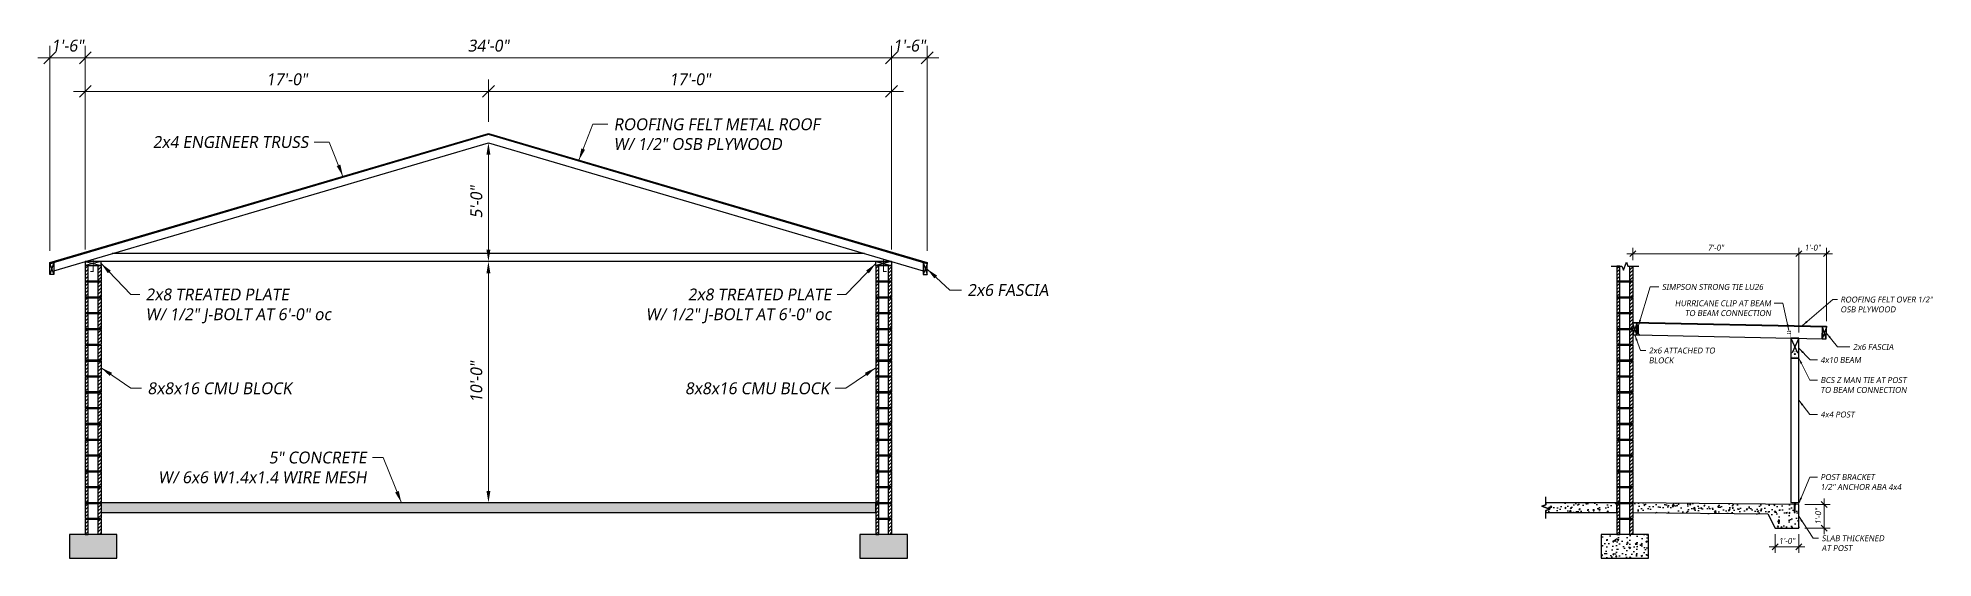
# Model space of a CAD drawing. Header units: inches. Extents: x -195 to 2392, y -698 to 1187.
# Drawn here: x 1432 to 2392, y 924 to 1187 of the extents above; entities that cross this region are included whole.
import ezdxf

# ---------------------------------------------------------------- set-up
doc = ezdxf.new("R2010")
doc.units = ezdxf.units.IN
doc.header["$LTSCALE"] = 35
doc.header["$MEASUREMENT"] = 0
doc.layers.get('Defpoints').update_dxf_attribs({"color": 4})
doc.styles.add('3 - 3-8 in.', font='segoeui.ttf', dxfattribs={"oblique": 9, "height": 3})
doc.styles.add('5 - 3-16 in.', font='segoeui.ttf', dxfattribs={"oblique": 9, "height": 6})
doc.dimstyles.new('3 - 3-8 in.', dxfattribs={"dimtxt": 3, "dimasz": 3, "dimexe": 3, "dimexo": 3, "dimgap": 1.5, "dimtad": 1, "dimdec": 6, "dimzin": 3, "dimdsep": 46, "dimlunit": 4, "dimtxsty": '3 - 3-8 in.', "dimblk": 'OBLIQUE', "dimcen": 3, "dimdle": 3, "dimclrd": 256, "dimclre": 256, "dimclrt": 256, "dimadec": 0, "dimazin": 0, "dimtfac": 1, "dimtdec": 6, "dimtofl": 0, "dimtmove": 2, "dimatfit": 3, "dimfxl": 1, "dimfrac": 1, "dimtolj": 1, "dimtzin": 0, "dimlwd": 5, "dimlwe": 5, "dimarcsym": 0})
doc.dimstyles.new('5 - 3-16 in.', dxfattribs={"dimtxt": 6, "dimasz": 6, "dimexe": 6, "dimexo": 6, "dimgap": 3, "dimtad": 1, "dimdec": 6, "dimzin": 3, "dimdsep": 46, "dimlunit": 4, "dimtxsty": '5 - 3-16 in.', "dimblk": 'OBLIQUE', "dimcen": 6, "dimdle": 6, "dimclrd": 256, "dimclre": 256, "dimclrt": 256, "dimadec": 0, "dimazin": 0, "dimtfac": 1, "dimtdec": 6, "dimtofl": 0, "dimtmove": 2, "dimatfit": 3, "dimfxl": 1, "dimfrac": 1, "dimtolj": 1, "dimtzin": 0, "dimlwd": 5, "dimlwe": 5, "dimarcsym": 0})
pattern_1 = [(50, (-108.8887, 677.764), (7.172602, -0.627521), [0.75, -8.25]), (355, (-108.889, 677.764), (-1.387513, 7.521921), [0.6, -6.6]), (100.45144, (-108.291, 677.712), (5.785088, 6.8944), [0.637402, -7.011421]), (46.1842, (-108.889, 679.764), (10.672413, -1.655193), [1.125, -12.375]), (96.63564, (-107.999, 679.626), (9.34662, 9.741186), [0.956103, -10.51714]), (351.18416, (-108.889, 679.764), (9.34662, 9.741186), [0.9, -9.9]), (21, (-107.8887, 679.264), (5.96907, -4.026189), [0.75, -8.25]), (326, (-107.889, 679.264), (2.433153, 7.2515), [0.6, -6.6]), (71.45144, (-107.391, 678.929), (8.402224, 3.225312), [0.637402, -7.011421]), (37.5, (-108.8887, 677.7643), (0.1215986, 3.3289385), [0, -6.52, 0, -6.7, 0, -6.625]), (7.5, (-108.8887, 677.7643), (2.6306954, 3.944117), [0, -3.82, 0, -6.37, 0, -2.525]), (327.5, (-111.1187, 677.7643), (5.3382244, -0.2255487), [0, -2.5, 0, -7.8, 0, -10.35]), (317.5, (-112.1187, 677.7643), (5.831862, 1.00105), [0, -3.25, 0, -5.18, 0, -7.35])]

msp = doc.modelspace()

# ---------------------------------------------------------------- texts
for s, insert, char_height, width, attachment_point, style in [('\\A1;ROOFING FELT METAL ROOF\\PW/ 1/2" OSB PLYWOOD', (1723.7951853, 1146.1531112), 6, 126.493805986, 1, '5 - 3-16 in.'), ('\\A1;2x4 ENGINEER TRUSS', (1569.3001729, 1137.184607), 6, 113.388032977, 3, '5 - 3-16 in.'), ('\\A1;2x8 TREATED PLATE\\PW/ 1/2" J-BOLT AT 6\'-0" oc', (1486.9280968, 1060.0780222), 6, 105.257614473, 1, '5 - 3-16 in.'), ('\\A1;2x8 TREATED PLATE\\PW/ 1/2" J-BOLT AT 6\'-0" oc', (1833.9278023, 1060.0780222), 6, 105.257614473, 3, '5 - 3-16 in.'), ('\\A1;2x6 FASCIA', (1902.7990094, 1062.3271545), 6, 60.788668603, 1, '5 - 3-16 in.'), ('\\A1;SIMPSON STRONG TIE LU26', (2254.3048954, 1062.4148517), 3, 60.054312033, 1, '3 - 3-8 in.'), ('\\A1;ROOFING FELT OVER 1/2" OSB PLYWOOD', (2344.6262774, 1056.0208806), 3, 49.705874351, 1, '3 - 3-8 in.'), ('\\A1;HURRICANE CLIP AT BEAM TO BEAM CONNECTION', (2309.5234497, 1054.1437828), 3, 54.013568144, 3, '3 - 3-8 in.'), ('\\A1;2x6 ATTACHED TO BLOCK', (2247.639257, 1030.2333883), 3, 33.444546705, 1, '3 - 3-8 in.'), ('\\A1;2x6 FASCIA', (2350.9706565, 1032.0496865), 3, 38.435320231, 1, '3 - 3-8 in.'), ('\\A1;4x10 BEAM', (2334.5268203, 1025.4708636), 3, 43.256203452, 1, '3 - 3-8 in.'), ('\\A1;8x8x16 CMU BLOCK', (1487.9012102, 1012.6273279), 6, 83.305387882, 1, '5 - 3-16 in.'), ('\\A1;8x8x16 CMU BLOCK', (1832.954689, 1012.6273279), 6, 83.305387882, 3, '5 - 3-16 in.'), ('\\A1;BCS Z MAN TIE AT POST TO BEAM CONNECTION', (2334.518865, 1015.2944821), 3, 48.597476901, 1, '3 - 3-8 in.'), ('\\A1;4x4 POST', (2334.518865, 997.877443), 3, 48.597476901, 1, '3 - 3-8 in.'), ('\\A1;5" CONCRETE\\PW/ 6x6 W1.4x1.4 WIRE MESH', (1598.764425, 977.6252848), 6, 113.547649659, 3, '5 - 3-16 in.'), ('\\A1;POST BRACKET\\P1/2" ANCHOR ABA 4x4', (2334.518865, 966.2200276), 3, 48.597476901, 1, '3 - 3-8 in.'), ('\\A1;SLAB THICKENED AT POST', (2335.1180272, 935.3117285), 3, 37.015918901, 1, '3 - 3-8 in.')]:
    msp.add_mtext(s, dxfattribs=dict(insert=insert, char_height=char_height, width=width, attachment_point=attachment_point, style=style))

# ---------------------------------------------------------------- blocks, each defined once
blk = doc.blocks.new('_Oblique')
at = {"color": 0, "linetype": 'ByBlock', "lineweight": -2}
blk.add_line((-0.5, -0.5), (0.5, 0.5), dxfattribs=at)
blk = doc.blocks.new('*D159')
at = {"lineweight": 5, "transparency": 16777216}
for p, q in [((2311.56, 935.9), (2311.56, 926.39)), ((2323.56, 935.9), (2323.56, 926.39)), ((2308.56, 929.39), (2326.56, 929.39))]:
    blk.add_line(p, q, dxfattribs=at)
at = {"layer": 'Defpoints', "color": 0, "transparency": 16777216}
for p in [(2311.56, 938.9), (2323.56, 938.9), (2323.56, 929.39)]:
    blk.add_point(p, dxfattribs=at)
at = {"lineweight": 5, "transparency": 16777216, "xscale": 3, "yscale": 3, "zscale": 3, "rotation": 180}
blk.add_blockref('_Oblique', (2311.56, 929.39), dxfattribs=at)
at = {"lineweight": 5, "transparency": 16777216, "xscale": 3, "yscale": 3, "zscale": 3}
blk.add_blockref('_Oblique', (2323.56, 929.39), dxfattribs=at)
at = {"transparency": 16777216, "insert": (2317.56, 932.44), "char_height": 3, "attachment_point": 5, "style": '3 - 3-8 in.'}
blk.add_mtext('\\A1;1\'-0"', dxfattribs=at)
blk = doc.blocks.new('*D160')
at = {"lineweight": 5, "transparency": 16777216}
for p, q in [((2326.56, 950.9), (2339.42, 950.9)), ((2336.42, 935.9), (2336.42, 953.9)), ((2326.56, 938.9), (2339.42, 938.9))]:
    blk.add_line(p, q, dxfattribs=at)
at = {"layer": 'Defpoints', "color": 0, "transparency": 16777216}
for p in [(2323.56, 950.9), (2336.42, 950.9), (2323.56, 938.9)]:
    blk.add_point(p, dxfattribs=at)
at = {"lineweight": 5, "transparency": 16777216, "xscale": 3, "yscale": 3, "zscale": 3}
for p, rotation in [((2336.42, 950.9), 90), ((2336.42, 938.9), 270)]:
    blk.add_blockref('_Oblique', p, dxfattribs=dict(at, rotation=rotation))
at = {"transparency": 16777216, "insert": (2333.38, 944.9), "char_height": 3, "attachment_point": 5, "rotation": 90, "style": '3 - 3-8 in.'}
blk.add_mtext('\\A1;1\'-0"', dxfattribs=at)
blk = doc.blocks.new('*D161')
at = {"lineweight": 5, "transparency": 16777216}
blk.add_line((1660.43, 1127.77), (1660.43, 1079.77), dxfattribs=at)
at = {"transparency": 16777216}
for points in [[(1659.43, 1127.77), (1661.43, 1127.77), (1660.43, 1133.77)], [(1659.43, 1079.77), (1661.43, 1079.77), (1660.43, 1073.77)]]:
    blk.add_solid(points, dxfattribs=at)
at = {"layer": 'Defpoints', "color": 0, "transparency": 16777216}
for p in [(1660.43, 1133.77), (1660.43, 1073.77), (1660.43, 1073.77)]:
    blk.add_point(p, dxfattribs=at)
at = {"transparency": 16777216, "insert": (1654.33, 1103.77), "char_height": 6, "attachment_point": 5, "rotation": 90, "style": '5 - 3-16 in.'}
blk.add_mtext('\\A1;5\'-0"', dxfattribs=at)
blk = doc.blocks.new('*D162')
at = {"lineweight": 5, "transparency": 16777216}
blk.add_line((1660.43, 957.77), (1660.43, 1067.77), dxfattribs=at)
at = {"transparency": 16777216}
for points in [[(1659.43, 1067.77), (1661.43, 1067.77), (1660.43, 1073.77)], [(1659.43, 957.77), (1661.43, 957.77), (1660.43, 951.77)]]:
    blk.add_solid(points, dxfattribs=at)
at = {"layer": 'Defpoints', "color": 0, "transparency": 16777216}
for p in [(1660.43, 1073.77), (1660.43, 1073.77), (1660.43, 951.77)]:
    blk.add_point(p, dxfattribs=at)
at = {"transparency": 16777216, "insert": (1654.34, 1012.77), "char_height": 6, "attachment_point": 5, "rotation": 90, "style": '5 - 3-16 in.'}
blk.add_mtext('\\A1;10\'-0"', dxfattribs=at)
blk = doc.blocks.new('*D163')
at = {"lineweight": 5, "transparency": 16777216}
for p, q in [((1438.43, 1079.17), (1438.43, 1182.78)), ((1456.43, 1079.77), (1456.43, 1182.78)), ((1432.43, 1176.78), (1462.43, 1176.78))]:
    blk.add_line(p, q, dxfattribs=at)
at = {"layer": 'Defpoints', "color": 0, "transparency": 16777216}
for p in [(1456.43, 1176.78), (1438.43, 1073.17), (1456.43, 1073.77)]:
    blk.add_point(p, dxfattribs=at)
at = {"lineweight": 5, "transparency": 16777216, "xscale": 6, "yscale": 6, "zscale": 6, "rotation": 180}
blk.add_blockref('_Oblique', (1438.43, 1176.78), dxfattribs=at)
at = {"lineweight": 5, "transparency": 16777216, "xscale": 6, "yscale": 6, "zscale": 6}
blk.add_blockref('_Oblique', (1456.43, 1176.78), dxfattribs=at)
at = {"transparency": 16777216, "insert": (1447.43, 1182.88), "char_height": 6, "attachment_point": 5, "style": '5 - 3-16 in.'}
blk.add_mtext('\\A1;1\'-6"', dxfattribs=at)
blk = doc.blocks.new('*D164')
at = {"lineweight": 5, "transparency": 16777216}
for p, q in [((1456.43, 1079.77), (1456.43, 1182.78)), ((1864.43, 1079.77), (1864.43, 1182.78)), ((1450.43, 1176.78), (1870.43, 1176.78))]:
    blk.add_line(p, q, dxfattribs=at)
at = {"layer": 'Defpoints', "color": 0, "transparency": 16777216}
for p in [(1864.43, 1176.78), (1456.43, 1073.77), (1864.43, 1073.77)]:
    blk.add_point(p, dxfattribs=at)
at = {"lineweight": 5, "transparency": 16777216, "xscale": 6, "yscale": 6, "zscale": 6, "rotation": 180}
blk.add_blockref('_Oblique', (1456.43, 1176.78), dxfattribs=at)
at = {"lineweight": 5, "transparency": 16777216, "xscale": 6, "yscale": 6, "zscale": 6}
blk.add_blockref('_Oblique', (1864.43, 1176.78), dxfattribs=at)
at = {"transparency": 16777216, "insert": (1660.43, 1182.88), "char_height": 6, "attachment_point": 5, "style": '5 - 3-16 in.'}
blk.add_mtext('\\A1;34\'-0"', dxfattribs=at)
blk = doc.blocks.new('*D165')
at = {"lineweight": 5, "transparency": 16777216}
for p, q in [((1864.43, 1079.77), (1864.43, 1182.78)), ((1882.43, 1079.17), (1882.43, 1182.78)), ((1858.43, 1176.78), (1888.43, 1176.78))]:
    blk.add_line(p, q, dxfattribs=at)
at = {"layer": 'Defpoints', "color": 0, "transparency": 16777216}
for p in [(1882.43, 1176.78), (1864.43, 1073.77), (1882.43, 1073.17)]:
    blk.add_point(p, dxfattribs=at)
at = {"lineweight": 5, "transparency": 16777216, "xscale": 6, "yscale": 6, "zscale": 6, "rotation": 180}
blk.add_blockref('_Oblique', (1864.43, 1176.78), dxfattribs=at)
at = {"lineweight": 5, "transparency": 16777216, "xscale": 6, "yscale": 6, "zscale": 6}
blk.add_blockref('_Oblique', (1882.43, 1176.78), dxfattribs=at)
at = {"transparency": 16777216, "insert": (1873.43, 1182.88), "char_height": 6, "attachment_point": 5, "style": '5 - 3-16 in.'}
blk.add_mtext('\\A1;1\'-6"', dxfattribs=at)
blk = doc.blocks.new('*D166')
at = {"lineweight": 5, "transparency": 16777216}
for p, q in [((1456.43, 1079.77), (1456.43, 1165.78)), ((1660.43, 1144.46), (1660.43, 1165.78)), ((1450.43, 1159.78), (1666.43, 1159.78))]:
    blk.add_line(p, q, dxfattribs=at)
at = {"layer": 'Defpoints', "color": 0, "transparency": 16777216}
for p in [(1660.43, 1159.78), (1660.43, 1138.46), (1456.43, 1073.77)]:
    blk.add_point(p, dxfattribs=at)
at = {"lineweight": 5, "transparency": 16777216, "xscale": 6, "yscale": 6, "zscale": 6, "rotation": 180}
blk.add_blockref('_Oblique', (1456.43, 1159.78), dxfattribs=at)
at = {"lineweight": 5, "transparency": 16777216, "xscale": 6, "yscale": 6, "zscale": 6}
blk.add_blockref('_Oblique', (1660.43, 1159.78), dxfattribs=at)
at = {"transparency": 16777216, "insert": (1558.43, 1165.87), "char_height": 6, "attachment_point": 5, "style": '5 - 3-16 in.'}
blk.add_mtext('\\A1;17\'-0"', dxfattribs=at)
blk = doc.blocks.new('*D167')
at = {"lineweight": 5, "transparency": 16777216}
for p, q in [((1660.43, 1144.46), (1660.43, 1165.78)), ((1864.43, 1079.77), (1864.43, 1165.78)), ((1870.43, 1159.78), (1654.43, 1159.78))]:
    blk.add_line(p, q, dxfattribs=at)
at = {"layer": 'Defpoints', "color": 0, "transparency": 16777216}
for p in [(1660.43, 1159.78), (1660.43, 1138.46), (1864.43, 1073.77)]:
    blk.add_point(p, dxfattribs=at)
at = {"lineweight": 5, "transparency": 16777216, "xscale": 6, "yscale": 6, "zscale": 6, "rotation": 180}
blk.add_blockref('_Oblique', (1660.43, 1159.78), dxfattribs=at)
at = {"lineweight": 5, "transparency": 16777216, "xscale": 6, "yscale": 6, "zscale": 6}
blk.add_blockref('_Oblique', (1864.43, 1159.78), dxfattribs=at)
at = {"transparency": 16777216, "insert": (1762.43, 1165.87), "char_height": 6, "attachment_point": 5, "style": '5 - 3-16 in.'}
blk.add_mtext('\\A1;17\'-0"', dxfattribs=at)
blk = doc.blocks.new('*D171')
at = {"lineweight": 5, "transparency": 16777216}
for p, q in [((2236.56, 1077.71), (2326.56, 1077.71)), ((2239.56, 1074.4), (2239.56, 1080.71)), ((2323.56, 1037.9), (2323.56, 1080.71))]:
    blk.add_line(p, q, dxfattribs=at)
at = {"layer": 'Defpoints', "color": 0, "transparency": 16777216}
for p in [(2323.56, 1077.71), (2239.56, 1071.4), (2323.56, 1034.9)]:
    blk.add_point(p, dxfattribs=at)
at = {"lineweight": 5, "transparency": 16777216, "xscale": 3, "yscale": 3, "zscale": 3, "rotation": 180}
blk.add_blockref('_Oblique', (2239.56, 1077.71), dxfattribs=at)
at = {"lineweight": 5, "transparency": 16777216, "xscale": 3, "yscale": 3, "zscale": 3}
blk.add_blockref('_Oblique', (2323.56, 1077.71), dxfattribs=at)
at = {"transparency": 16777216, "insert": (2281.56, 1080.76), "char_height": 3, "attachment_point": 5, "style": '3 - 3-8 in.'}
blk.add_mtext('\\A1;7\'-0"', dxfattribs=at)
blk = doc.blocks.new('*D172')
at = {"lineweight": 5, "transparency": 16777216}
for p, q in [((2320.56, 1077.71), (2340.56, 1077.71)), ((2323.56, 1037.9), (2323.56, 1080.71)), ((2337.56, 1043.61), (2337.56, 1080.71))]:
    blk.add_line(p, q, dxfattribs=at)
at = {"layer": 'Defpoints', "color": 0, "transparency": 16777216}
for p in [(2337.56, 1077.71), (2337.56, 1040.61), (2323.56, 1034.9)]:
    blk.add_point(p, dxfattribs=at)
at = {"lineweight": 5, "transparency": 16777216, "xscale": 3, "yscale": 3, "zscale": 3, "rotation": 180}
blk.add_blockref('_Oblique', (2323.56, 1077.71), dxfattribs=at)
at = {"lineweight": 5, "transparency": 16777216, "xscale": 3, "yscale": 3, "zscale": 3}
blk.add_blockref('_Oblique', (2337.56, 1077.71), dxfattribs=at)
at = {"transparency": 16777216, "insert": (2330.56, 1080.77), "char_height": 3, "attachment_point": 5, "style": '3 - 3-8 in.'}
blk.add_mtext('\\A1;1\'-0"', dxfattribs=at)

# ---------------------------------------------------------------- dimensions: what is measured, and where the dimension line sits
for base, p1, p2, picture, middle in [((1456.4279496, 1176.782136), (1438.4279496, 1073.1693618), (1456.4279496, 1073.7728792), '*D163', (1447.4279496, 1182.8767863)), ((1882.4279496, 1176.782136), (1864.4279496, 1073.7728792), (1882.4279496, 1073.1693618), '*D165', (1873.4279496, 1182.8767863))]:
    dim = msp.add_linear_dim(base=base, p1=p1, p2=p2, dimstyle='5 - 3-16 in.')
    dim.commit()
    dim.dimension.update_dxf_attribs({"geometry": picture, "text_midpoint": middle, "dimtype": 160})
for base, p1, p2, dimstyle, picture, middle in [((1864.4279496, 1176.782136), (1456.4279496, 1073.7728792), (1864.4279496, 1073.7728792), '5 - 3-16 in.', '*D164', (1660.4279496, 1182.8767863)), ((1660.4279496, 1159.782136), (1456.4279496, 1073.7728792), (1660.4279496, 1138.4634794), '5 - 3-16 in.', '*D166', (1558.4279496, 1165.872671)), ((2323.5570347, 1077.7122591), (2239.5570347, 1071.3978792), (2323.5570347, 1034.8978792), '3 - 3-8 in.', '*D171', (2281.5570347, 1080.7635143)), ((2323.5570347, 929.3943924), (2311.5570347, 938.8978792), (2323.5570347, 938.8978792), '3 - 3-8 in.', '*D159', (2317.5570347, 932.4396599))]:
    dim = msp.add_linear_dim(base=base, p1=p1, p2=p2, dimstyle=dimstyle)
    dim.commit()
    dim.dimension.update_dxf_attribs({"geometry": picture, "text_midpoint": middle})
for base, p1, p2, angle, dimstyle, picture, middle in [((1660.4279496, 1159.782136), (1864.4279496, 1073.7728792), (1660.4279496, 1138.4634794), 180, '5 - 3-16 in.', '*D167', (1762.4279496, 1165.872671)), ((2336.423454, 950.8978792), (2323.5570347, 938.8978792), (2323.5570347, 950.8978792), 90, '3 - 3-8 in.', '*D160', (2333.3781865, 944.8978792))]:
    dim = msp.add_linear_dim(base=base, p1=p1, p2=p2, angle=angle, dimstyle=dimstyle)
    dim.commit()
    dim.dimension.update_dxf_attribs({"geometry": picture, "text_midpoint": middle})
dim = msp.add_linear_dim(base=(1660.4279496, 1073.7728792), p1=(1660.4279496, 1133.7728792), p2=(1660.4279496, 1073.7728792), angle=90, dimstyle='5 - 3-16 in.', override={"dimsah": 1})
dim.commit()
dim.dimension.update_dxf_attribs({"geometry": '*D161', "text_midpoint": (1654.3254391, 1103.7728792)})
dim = msp.add_linear_dim(base=(2337.5566008, 1077.7122591), p1=(2323.5570347, 1034.8978792), p2=(2337.5566008, 1040.6062216), text='1\'-0"', dimstyle='3 - 3-8 in.')
dim.commit()
dim.dimension.update_dxf_attribs({"geometry": '*D172', "text_midpoint": (2330.5568178, 1080.7718825)})
dim = msp.add_linear_dim(base=(1660.4279496, 1073.7728792), p1=(1660.4279496, 951.7728792), p2=(1660.4279496, 1073.7728792), angle=270, text='10\'-0"', dimstyle='5 - 3-16 in.', override={"dimsah": 1})
dim.commit()
dim.dimension.update_dxf_attribs({"geometry": '*D162', "text_midpoint": (1654.3374146, 1012.7728792)})

# ---------------------------------------------------------------- hatches: boundary and pattern name
h = msp.add_hatch()
h.set_pattern_fill('ANSI31', color=256, scale=10)
h.set_pattern_definition([(45, (-884.0178, 677.7643), (-0.8838835, 0.8838835), [])])
h.paths.add_polyline_path([(1456.4279496, 1063.7728792), (1457.9279496, 1063.7728792), (1457.9279496, 1071.7728792), (1456.4279496, 1071.7728792)])
h.paths.add_polyline_path([(1456.4279496, 1055.7728792), (1457.9279496, 1055.7728792), (1457.9279496, 1063.3978792), (1456.4279496, 1063.3978792)])
h.paths.add_polyline_path([(1456.4279496, 1047.7728792), (1457.9279496, 1047.7728792), (1457.9279496, 1055.3978792), (1456.4279496, 1055.3978792)])
h.paths.add_polyline_path([(1456.4279496, 1039.7728792), (1457.9279496, 1039.7728792), (1457.9279496, 1047.3978792), (1456.4279496, 1047.3978792)])
h.paths.add_polyline_path([(1456.4279496, 1031.7728792), (1457.9279496, 1031.7728792), (1457.9279496, 1039.3978792), (1456.4279496, 1039.3978792)])
h.paths.add_polyline_path([(1456.4279496, 1023.7728792), (1457.9279496, 1023.7728792), (1457.9279496, 1031.3978792), (1456.4279496, 1031.3978792)])
h.paths.add_polyline_path([(1456.4279496, 1015.7728792), (1457.9279496, 1015.7728792), (1457.9279496, 1023.3978792), (1456.4279496, 1023.3978792)])
h.paths.add_polyline_path([(1456.4279496, 1007.7728792), (1457.9279496, 1007.7728792), (1457.9279496, 1015.3978792), (1456.4279496, 1015.3978792)])
h.paths.add_polyline_path([(1456.4279496, 999.7728792), (1457.9279496, 999.7728792), (1457.9279496, 1007.3978792), (1456.4279496, 1007.3978792)])
h.paths.add_polyline_path([(1456.4279496, 991.7728792), (1457.9279496, 991.7728792), (1457.9279496, 999.3978792), (1456.4279496, 999.3978792)])
h.paths.add_polyline_path([(1456.4279496, 983.7728792), (1457.9279496, 983.7728792), (1457.9279496, 991.3978792), (1456.4279496, 991.3978792)])
h.paths.add_polyline_path([(1456.4279496, 975.7728792), (1457.9279496, 975.7728792), (1457.9279496, 983.3978792), (1456.4279496, 983.3978792)])
h.paths.add_polyline_path([(1456.4279496, 967.7728792), (1457.9279496, 967.7728792), (1457.9279496, 975.3978792), (1456.4279496, 975.3978792)])
h.paths.add_polyline_path([(1456.4279496, 959.7728792), (1457.9279496, 959.7728792), (1457.9279496, 967.3978792), (1456.4279496, 967.3978792)])
h.paths.add_polyline_path([(1456.4279496, 951.7728792), (1457.9279496, 951.7728792), (1457.9279496, 959.3978792), (1456.4279496, 959.3978792)])
h.paths.add_polyline_path([(1456.4279496, 943.7728792), (1457.9279496, 943.7728792), (1457.9279496, 951.3978792), (1456.4279496, 951.3978792)])
h.paths.add_polyline_path([(1456.4279496, 935.7728792), (1457.9279496, 935.7728792), (1457.9279496, 943.3978792), (1456.4279496, 943.3978792)])
h.paths.add_polyline_path([(1464.4279496, 1063.7728792), (1462.9279496, 1063.7728792), (1462.9279496, 1071.7728792), (1464.4279496, 1071.7728792)])
h.paths.add_polyline_path([(1464.4279496, 1055.7728792), (1462.9279496, 1055.7728792), (1462.9279496, 1063.3978792), (1464.4279496, 1063.3978792)])
h.paths.add_polyline_path([(1464.4279496, 1047.7728792), (1462.9279496, 1047.7728792), (1462.9279496, 1055.3978792), (1464.4279496, 1055.3978792)])
h.paths.add_polyline_path([(1464.4279496, 1039.7728792), (1462.9279496, 1039.7728792), (1462.9279496, 1047.3978792), (1464.4279496, 1047.3978792)])
h.paths.add_polyline_path([(1464.4279496, 1031.7728792), (1462.9279496, 1031.7728792), (1462.9279496, 1039.3978792), (1464.4279496, 1039.3978792)])
h.paths.add_polyline_path([(1464.4279496, 1023.7728792), (1462.9279496, 1023.7728792), (1462.9279496, 1031.3978792), (1464.4279496, 1031.3978792)])
h.paths.add_polyline_path([(1464.4279496, 1015.7728792), (1462.9279496, 1015.7728792), (1462.9279496, 1023.3978792), (1464.4279496, 1023.3978792)])
h.paths.add_polyline_path([(1464.4279496, 1007.7728792), (1462.9279496, 1007.7728792), (1462.9279496, 1015.3978792), (1464.4279496, 1015.3978792)])
h.paths.add_polyline_path([(1464.4279496, 999.7728792), (1462.9279496, 999.7728792), (1462.9279496, 1007.3978792), (1464.4279496, 1007.3978792)])
h.paths.add_polyline_path([(1464.4279496, 991.7728792), (1462.9279496, 991.7728792), (1462.9279496, 999.3978792), (1464.4279496, 999.3978792)])
h.paths.add_polyline_path([(1464.4279496, 983.7728792), (1462.9279496, 983.7728792), (1462.9279496, 991.3978792), (1464.4279496, 991.3978792)])
h.paths.add_polyline_path([(1464.4279496, 975.7728792), (1462.9279496, 975.7728792), (1462.9279496, 983.3978792), (1464.4279496, 983.3978792)])
h.paths.add_polyline_path([(1464.4279496, 967.7728792), (1462.9279496, 967.7728792), (1462.9279496, 975.3978792), (1464.4279496, 975.3978792)])
h.paths.add_polyline_path([(1464.4279496, 959.7728792), (1462.9279496, 959.7728792), (1462.9279496, 967.3978792), (1464.4279496, 967.3978792)])
h.paths.add_polyline_path([(1464.4279496, 951.7728792), (1462.9279496, 951.7728792), (1462.9279496, 959.3978792), (1464.4279496, 959.3978792)])
h.paths.add_polyline_path([(1464.4279496, 943.7728792), (1462.9279496, 943.7728792), (1462.9279496, 951.3978792), (1464.4279496, 951.3978792)])
h.paths.add_polyline_path([(1464.4279496, 935.7728792), (1462.9279496, 935.7728792), (1462.9279496, 943.3978792), (1464.4279496, 943.3978792)])
h = msp.add_hatch()
h.set_pattern_fill('ANSI31', color=256, scale=10)
h.set_pattern_definition([(45, (-484.0178, 677.7643), (-0.8838835, 0.8838835), [])])
h.paths.add_polyline_path([(1856.4279496, 1063.7728792), (1857.9279496, 1063.7728792), (1857.9279496, 1071.7728792), (1856.4279496, 1071.7728792)])
h.paths.add_polyline_path([(1856.4279496, 1055.7728792), (1857.9279496, 1055.7728792), (1857.9279496, 1063.3978792), (1856.4279496, 1063.3978792)])
h.paths.add_polyline_path([(1856.4279496, 1047.7728792), (1857.9279496, 1047.7728792), (1857.9279496, 1055.3978792), (1856.4279496, 1055.3978792)])
h.paths.add_polyline_path([(1856.4279496, 1039.7728792), (1857.9279496, 1039.7728792), (1857.9279496, 1047.3978792), (1856.4279496, 1047.3978792)])
h.paths.add_polyline_path([(1856.4279496, 1031.7728792), (1857.9279496, 1031.7728792), (1857.9279496, 1039.3978792), (1856.4279496, 1039.3978792)])
h.paths.add_polyline_path([(1856.4279496, 1023.7728792), (1857.9279496, 1023.7728792), (1857.9279496, 1031.3978792), (1856.4279496, 1031.3978792)])
h.paths.add_polyline_path([(1856.4279496, 1015.7728792), (1857.9279496, 1015.7728792), (1857.9279496, 1023.3978792), (1856.4279496, 1023.3978792)])
h.paths.add_polyline_path([(1856.4279496, 1007.7728792), (1857.9279496, 1007.7728792), (1857.9279496, 1015.3978792), (1856.4279496, 1015.3978792)])
h.paths.add_polyline_path([(1856.4279496, 999.7728792), (1857.9279496, 999.7728792), (1857.9279496, 1007.3978792), (1856.4279496, 1007.3978792)])
h.paths.add_polyline_path([(1856.4279496, 991.7728792), (1857.9279496, 991.7728792), (1857.9279496, 999.3978792), (1856.4279496, 999.3978792)])
h.paths.add_polyline_path([(1856.4279496, 983.7728792), (1857.9279496, 983.7728792), (1857.9279496, 991.3978792), (1856.4279496, 991.3978792)])
h.paths.add_polyline_path([(1856.4279496, 975.7728792), (1857.9279496, 975.7728792), (1857.9279496, 983.3978792), (1856.4279496, 983.3978792)])
h.paths.add_polyline_path([(1856.4279496, 967.7728792), (1857.9279496, 967.7728792), (1857.9279496, 975.3978792), (1856.4279496, 975.3978792)])
h.paths.add_polyline_path([(1856.4279496, 959.7728792), (1857.9279496, 959.7728792), (1857.9279496, 967.3978792), (1856.4279496, 967.3978792)])
h.paths.add_polyline_path([(1856.4279496, 951.7728792), (1857.9279496, 951.7728792), (1857.9279496, 959.3978792), (1856.4279496, 959.3978792)])
h.paths.add_polyline_path([(1856.4279496, 943.7728792), (1857.9279496, 943.7728792), (1857.9279496, 951.3978792), (1856.4279496, 951.3978792)])
h.paths.add_polyline_path([(1856.4279496, 935.7728792), (1857.9279496, 935.7728792), (1857.9279496, 943.3978792), (1856.4279496, 943.3978792)])
h.paths.add_polyline_path([(1864.4279496, 1063.7728792), (1862.9279496, 1063.7728792), (1862.9279496, 1071.7728792), (1864.4279496, 1071.7728792)])
h.paths.add_polyline_path([(1864.4279496, 1055.7728792), (1862.9279496, 1055.7728792), (1862.9279496, 1063.3978792), (1864.4279496, 1063.3978792)])
h.paths.add_polyline_path([(1864.4279496, 1047.7728792), (1862.9279496, 1047.7728792), (1862.9279496, 1055.3978792), (1864.4279496, 1055.3978792)])
h.paths.add_polyline_path([(1864.4279496, 1039.7728792), (1862.9279496, 1039.7728792), (1862.9279496, 1047.3978792), (1864.4279496, 1047.3978792)])
h.paths.add_polyline_path([(1864.4279496, 1031.7728792), (1862.9279496, 1031.7728792), (1862.9279496, 1039.3978792), (1864.4279496, 1039.3978792)])
h.paths.add_polyline_path([(1864.4279496, 1023.7728792), (1862.9279496, 1023.7728792), (1862.9279496, 1031.3978792), (1864.4279496, 1031.3978792)])
h.paths.add_polyline_path([(1864.4279496, 1015.7728792), (1862.9279496, 1015.7728792), (1862.9279496, 1023.3978792), (1864.4279496, 1023.3978792)])
h.paths.add_polyline_path([(1864.4279496, 1007.7728792), (1862.9279496, 1007.7728792), (1862.9279496, 1015.3978792), (1864.4279496, 1015.3978792)])
h.paths.add_polyline_path([(1864.4279496, 999.7728792), (1862.9279496, 999.7728792), (1862.9279496, 1007.3978792), (1864.4279496, 1007.3978792)])
h.paths.add_polyline_path([(1864.4279496, 991.7728792), (1862.9279496, 991.7728792), (1862.9279496, 999.3978792), (1864.4279496, 999.3978792)])
h.paths.add_polyline_path([(1864.4279496, 983.7728792), (1862.9279496, 983.7728792), (1862.9279496, 991.3978792), (1864.4279496, 991.3978792)])
h.paths.add_polyline_path([(1864.4279496, 975.7728792), (1862.9279496, 975.7728792), (1862.9279496, 983.3978792), (1864.4279496, 983.3978792)])
h.paths.add_polyline_path([(1864.4279496, 967.7728792), (1862.9279496, 967.7728792), (1862.9279496, 975.3978792), (1864.4279496, 975.3978792)])
h.paths.add_polyline_path([(1864.4279496, 959.7728792), (1862.9279496, 959.7728792), (1862.9279496, 967.3978792), (1864.4279496, 967.3978792)])
h.paths.add_polyline_path([(1864.4279496, 951.7728792), (1862.9279496, 951.7728792), (1862.9279496, 959.3978792), (1864.4279496, 959.3978792)])
h.paths.add_polyline_path([(1864.4279496, 943.7728792), (1862.9279496, 943.7728792), (1862.9279496, 951.3978792), (1864.4279496, 951.3978792)])
h.paths.add_polyline_path([(1864.4279496, 935.7728792), (1862.9279496, 935.7728792), (1862.9279496, 943.3978792), (1864.4279496, 943.3978792)])
h = msp.add_hatch()
h.set_pattern_fill('ANSI31', color=256, scale=10)
h.set_pattern_definition([(45, (-108.8887, 677.7643), (-0.8838835, 0.8838835), [])])
h.paths.add_polyline_path([(2231.5570347, 1063.7728792), (2233.0570347, 1063.7728792), (2233.0570347, 1071.3978792), (2231.5570347, 1071.3978792)])
h.paths.add_polyline_path([(2231.5570347, 1055.7728792), (2233.0570347, 1055.7728792), (2233.0570347, 1063.3978792), (2231.5570347, 1063.3978792)])
h.paths.add_polyline_path([(2231.5570347, 1047.7728792), (2233.0570347, 1047.7728792), (2233.0570347, 1055.3978792), (2231.5570347, 1055.3978792)])
h.paths.add_polyline_path([(2231.5570347, 1039.7728792), (2233.0570347, 1039.7728792), (2233.0570347, 1047.3978792), (2231.5570347, 1047.3978792)])
h.paths.add_polyline_path([(2231.5570347, 1031.7728792), (2233.0570347, 1031.7728792), (2233.0570347, 1039.3978792), (2231.5570347, 1039.3978792)])
h.paths.add_polyline_path([(2231.5570347, 1023.7728792), (2233.0570347, 1023.7728792), (2233.0570347, 1031.3978792), (2231.5570347, 1031.3978792)])
h.paths.add_polyline_path([(2231.5570347, 1015.7728792), (2233.0570347, 1015.7728792), (2233.0570347, 1023.3978792), (2231.5570347, 1023.3978792)])
h.paths.add_polyline_path([(2231.5570347, 1007.7728792), (2233.0570347, 1007.7728792), (2233.0570347, 1015.3978792), (2231.5570347, 1015.3978792)])
h.paths.add_polyline_path([(2231.5570347, 999.7728792), (2233.0570347, 999.7728792), (2233.0570347, 1007.3978792), (2231.5570347, 1007.3978792)])
h.paths.add_polyline_path([(2231.5570347, 991.7728792), (2233.0570347, 991.7728792), (2233.0570347, 999.3978792), (2231.5570347, 999.3978792)])
h.paths.add_polyline_path([(2231.5570347, 983.7728792), (2233.0570347, 983.7728792), (2233.0570347, 991.3978792), (2231.5570347, 991.3978792)])
h.paths.add_polyline_path([(2231.5570347, 975.7728792), (2233.0570347, 975.7728792), (2233.0570347, 983.3978792), (2231.5570347, 983.3978792)])
h.paths.add_polyline_path([(2231.5570347, 967.7728792), (2233.0570347, 967.7728792), (2233.0570347, 975.3978792), (2231.5570347, 975.3978792)])
h.paths.add_polyline_path([(2231.5570347, 959.7728792), (2233.0570347, 959.7728792), (2233.0570347, 967.3978792), (2231.5570347, 967.3978792)])
h.paths.add_polyline_path([(2231.5570347, 951.7728792), (2233.0570347, 951.7728792), (2233.0570347, 959.3978792), (2231.5570347, 959.3978792)])
h.paths.add_polyline_path([(2231.5570347, 943.7728792), (2233.0570347, 943.7728792), (2233.0570347, 951.3978792), (2231.5570347, 951.3978792)])
h.paths.add_polyline_path([(2231.5570347, 935.7728792), (2233.0570347, 935.7728792), (2233.0570347, 943.3978792), (2231.5570347, 943.3978792)])
h.paths.add_polyline_path([(2239.5570347, 1063.7728792), (2238.0570347, 1063.7728792), (2238.0570347, 1071.3978792), (2239.5570347, 1071.3978792)])
h.paths.add_polyline_path([(2239.5570347, 1055.7728792), (2238.0570347, 1055.7728792), (2238.0570347, 1063.3978792), (2239.5570347, 1063.3978792)])
h.paths.add_polyline_path([(2239.5570347, 1047.7728792), (2238.0570347, 1047.7728792), (2238.0570347, 1055.3978792), (2239.5570347, 1055.3978792)])
h.paths.add_polyline_path([(2239.5570347, 1039.7728792), (2238.0570347, 1039.7728792), (2238.0570347, 1047.3978792), (2239.5570347, 1047.3978792)])
h.paths.add_polyline_path([(2239.5570347, 1031.7728792), (2238.0570347, 1031.7728792), (2238.0570347, 1039.3978792), (2239.5570347, 1039.3978792)])
h.paths.add_polyline_path([(2239.5570347, 1023.7728792), (2238.0570347, 1023.7728792), (2238.0570347, 1031.3978792), (2239.5570347, 1031.3978792)])
h.paths.add_polyline_path([(2239.5570347, 1015.7728792), (2238.0570347, 1015.7728792), (2238.0570347, 1023.3978792), (2239.5570347, 1023.3978792)])
h.paths.add_polyline_path([(2239.5570347, 1007.7728792), (2238.0570347, 1007.7728792), (2238.0570347, 1015.3978792), (2239.5570347, 1015.3978792)])
h.paths.add_polyline_path([(2239.5570347, 999.7728792), (2238.0570347, 999.7728792), (2238.0570347, 1007.3978792), (2239.5570347, 1007.3978792)])
h.paths.add_polyline_path([(2239.5570347, 991.7728792), (2238.0570347, 991.7728792), (2238.0570347, 999.3978792), (2239.5570347, 999.3978792)])
h.paths.add_polyline_path([(2239.5570347, 983.7728792), (2238.0570347, 983.7728792), (2238.0570347, 991.3978792), (2239.5570347, 991.3978792)])
h.paths.add_polyline_path([(2239.5570347, 975.7728792), (2238.0570347, 975.7728792), (2238.0570347, 983.3978792), (2239.5570347, 983.3978792)])
h.paths.add_polyline_path([(2239.5570347, 967.7728792), (2238.0570347, 967.7728792), (2238.0570347, 975.3978792), (2239.5570347, 975.3978792)])
h.paths.add_polyline_path([(2239.5570347, 959.7728792), (2238.0570347, 959.7728792), (2238.0570347, 967.3978792), (2239.5570347, 967.3978792)])
h.paths.add_polyline_path([(2239.5570347, 951.7728792), (2238.0570347, 951.7728792), (2238.0570347, 959.3978792), (2239.5570347, 959.3978792)])
h.paths.add_polyline_path([(2239.5570347, 943.7728792), (2238.0570347, 943.7728792), (2238.0570347, 951.3978792), (2239.5570347, 951.3978792)])
h.paths.add_polyline_path([(2239.5570347, 935.7728792), (2238.0570347, 935.7728792), (2238.0570347, 943.3978792), (2239.5570347, 943.3978792)])
h = msp.add_hatch()
h.set_pattern_fill('AR-CONC', color=256)
h.set_pattern_definition(pattern_1)
h.paths.add_polyline_path([(1448.4279496, 923.7728792), (1472.4279496, 923.7728792), (1472.4279496, 935.7728792), (1448.4279496, 935.7728792)])
h.paths.add_polyline_path([(1848.4279496, 923.7728792), (1872.4279496, 923.7728792), (1872.4279496, 935.7728792), (1848.4279496, 935.7728792)])
h.paths.add_polyline_path([(1464.4279496, 946.7728792), (1856.4279496, 946.7728792), (1856.4279496, 951.7728792), (1464.4279496, 951.7728792)])
h = msp.add_hatch()
h.set_pattern_fill('AR-CONC', color=256)
h.set_pattern_definition(pattern_1)
h.paths.add_polyline_path([(2239.5570347, 946.7728792), (2307.9758829, 946.0601829), (2311.5570347, 938.8978792), (2323.5570347, 938.8978792), (2323.5570347, 950.8978792), (2239.5570347, 951.7728792)])
h.paths.add_polyline_path([(2195.5570347, 946.7728792), (2231.5570347, 946.7728792), (2231.5570347, 951.7728792), (2195.5570347, 951.7728792), (2195.5570347, 950.7728792), (2193.4964266, 950.0228792), (2197.6176428, 948.5228792), (2195.5570347, 947.7728792)])
h.paths.add_polyline_path([(2223.5570347, 923.7728792), (2247.5570347, 923.7728792), (2247.5570347, 935.7728792), (2223.5570347, 935.7728792)])

# ---------------------------------------------------------------- linework, layer by layer
for points in [[(1882.4279496, 1072.648184), (1660.4279496, 1137.9423016), (1438.4279496, 1072.648184), (1438.4279496, 1073.1693618), (1660.4279496, 1138.4634794), (1882.4279496, 1073.1693618)], [(1440.4279496, 1067.2364193), (1438.4279496, 1067.2364193), (1438.4279496, 1072.648184), (1440.4279496, 1073.2364193)], [(1456.4279496, 1073.7728792), (1456.4279496, 1071.7728792), (1464.4279496, 1071.7728792), (1464.4279496, 1073.7728792)], [(1456.4279496, 1063.7728792), (1457.9279496, 1063.7728792), (1457.9279496, 1071.7728792), (1456.4279496, 1071.7728792)], [(1464.4279496, 1063.7728792), (1462.9279496, 1063.7728792), (1462.9279496, 1071.7728792), (1464.4279496, 1071.7728792)], [(1864.4279496, 1073.7728792), (1864.4279496, 1071.7728792), (1856.4279496, 1071.7728792), (1856.4279496, 1073.7728792)], [(1856.4279496, 1063.7728792), (1857.9279496, 1063.7728792), (1857.9279496, 1071.7728792), (1856.4279496, 1071.7728792)], [(1864.4279496, 1063.7728792), (1862.9279496, 1063.7728792), (1862.9279496, 1071.7728792), (1864.4279496, 1071.7728792)], [(1880.4279496, 1067.2364193), (1882.4279496, 1067.2364193), (1882.4279496, 1072.648184), (1880.4279496, 1073.2364193)], [(2231.5570347, 1063.7728792), (2233.0570347, 1063.7728792), (2233.0570347, 1071.3978792), (2231.5570347, 1071.3978792)], [(2239.5570347, 1063.7728792), (2238.0570347, 1063.7728792), (2238.0570347, 1071.3978792), (2239.5570347, 1071.3978792)], [(1456.4279496, 1055.7728792), (1457.9279496, 1055.7728792), (1457.9279496, 1063.3978792), (1456.4279496, 1063.3978792)], [(1456.4279496, 1047.7728792), (1457.9279496, 1047.7728792), (1457.9279496, 1055.3978792), (1456.4279496, 1055.3978792)], [(1464.4279496, 1055.7728792), (1462.9279496, 1055.7728792), (1462.9279496, 1063.3978792), (1464.4279496, 1063.3978792)], [(1464.4279496, 1047.7728792), (1462.9279496, 1047.7728792), (1462.9279496, 1055.3978792), (1464.4279496, 1055.3978792)], [(1856.4279496, 1055.7728792), (1857.9279496, 1055.7728792), (1857.9279496, 1063.3978792), (1856.4279496, 1063.3978792)], [(1856.4279496, 1047.7728792), (1857.9279496, 1047.7728792), (1857.9279496, 1055.3978792), (1856.4279496, 1055.3978792)], [(1864.4279496, 1055.7728792), (1862.9279496, 1055.7728792), (1862.9279496, 1063.3978792), (1864.4279496, 1063.3978792)], [(1864.4279496, 1047.7728792), (1862.9279496, 1047.7728792), (1862.9279496, 1055.3978792), (1864.4279496, 1055.3978792)], [(2231.5570347, 1055.7728792), (2233.0570347, 1055.7728792), (2233.0570347, 1063.3978792), (2231.5570347, 1063.3978792)], [(2231.5570347, 1047.7728792), (2233.0570347, 1047.7728792), (2233.0570347, 1055.3978792), (2231.5570347, 1055.3978792)], [(2239.5570347, 1055.7728792), (2238.0570347, 1055.7728792), (2238.0570347, 1063.3978792), (2239.5570347, 1063.3978792)], [(2239.5570347, 1047.7728792), (2238.0570347, 1047.7728792), (2238.0570347, 1055.3978792), (2239.5570347, 1055.3978792)], [(1456.4279496, 1039.7728792), (1457.9279496, 1039.7728792), (1457.9279496, 1047.3978792), (1456.4279496, 1047.3978792)], [(1464.4279496, 1039.7728792), (1462.9279496, 1039.7728792), (1462.9279496, 1047.3978792), (1464.4279496, 1047.3978792)], [(1856.4279496, 1039.7728792), (1857.9279496, 1039.7728792), (1857.9279496, 1047.3978792), (1856.4279496, 1047.3978792)], [(1864.4279496, 1039.7728792), (1862.9279496, 1039.7728792), (1862.9279496, 1047.3978792), (1864.4279496, 1047.3978792)], [(2231.5570347, 1039.7728792), (2233.0570347, 1039.7728792), (2233.0570347, 1047.3978792), (2231.5570347, 1047.3978792)], [(2239.5570347, 1039.7728792), (2238.0570347, 1039.7728792), (2238.0570347, 1047.3978792), (2239.5570347, 1047.3978792)], [(1456.4279496, 1031.7728792), (1457.9279496, 1031.7728792), (1457.9279496, 1039.3978792), (1456.4279496, 1039.3978792)], [(1464.4279496, 1031.7728792), (1462.9279496, 1031.7728792), (1462.9279496, 1039.3978792), (1464.4279496, 1039.3978792)], [(1856.4279496, 1031.7728792), (1857.9279496, 1031.7728792), (1857.9279496, 1039.3978792), (1856.4279496, 1039.3978792)], [(1864.4279496, 1031.7728792), (1862.9279496, 1031.7728792), (1862.9279496, 1039.3978792), (1864.4279496, 1039.3978792)], [(2231.5570347, 1031.7728792), (2233.0570347, 1031.7728792), (2233.0570347, 1039.3978792), (2231.5570347, 1039.3978792)], [(2239.5570347, 1031.7728792), (2238.0570347, 1031.7728792), (2238.0570347, 1039.3978792), (2239.5570347, 1039.3978792)], [(2337.5566008, 1040.6062216), (2239.5570347, 1042.6478792), (2239.5674491, 1043.1477707), (2337.5670152, 1041.1061131)], [(2239.5570347, 1036.6062126), (2241.5570347, 1036.6062126), (2241.5570347, 1042.6062126), (2239.5570347, 1042.6062126)], [(2241.5570347, 1042.6062126), (2241.5570347, 1036.6062126), (2335.4320889, 1034.6504823), (2335.5570347, 1040.6478792)], [(2335.4320618, 1034.6491809), (2337.4316279, 1034.6075232), (2337.5566008, 1040.6062216), (2335.5570347, 1040.6478792)], [(1456.4279496, 1023.7728792), (1457.9279496, 1023.7728792), (1457.9279496, 1031.3978792), (1456.4279496, 1031.3978792)], [(1464.4279496, 1023.7728792), (1462.9279496, 1023.7728792), (1462.9279496, 1031.3978792), (1464.4279496, 1031.3978792)], [(1856.4279496, 1023.7728792), (1857.9279496, 1023.7728792), (1857.9279496, 1031.3978792), (1856.4279496, 1031.3978792)], [(1864.4279496, 1023.7728792), (1862.9279496, 1023.7728792), (1862.9279496, 1031.3978792), (1864.4279496, 1031.3978792)], [(2231.5570347, 1023.7728792), (2233.0570347, 1023.7728792), (2233.0570347, 1031.3978792), (2231.5570347, 1031.3978792)], [(2239.5570347, 1023.7728792), (2238.0570347, 1023.7728792), (2238.0570347, 1031.3978792), (2239.5570347, 1031.3978792)], [(2319.5570347, 1024.8978792), (2323.5570347, 1024.8978792), (2323.5570347, 1034.8978792), (2319.5570347, 1034.8978792)], [(1456.4279496, 1015.7728792), (1457.9279496, 1015.7728792), (1457.9279496, 1023.3978792), (1456.4279496, 1023.3978792)], [(1464.4279496, 1015.7728792), (1462.9279496, 1015.7728792), (1462.9279496, 1023.3978792), (1464.4279496, 1023.3978792)], [(1856.4279496, 1015.7728792), (1857.9279496, 1015.7728792), (1857.9279496, 1023.3978792), (1856.4279496, 1023.3978792)], [(1864.4279496, 1015.7728792), (1862.9279496, 1015.7728792), (1862.9279496, 1023.3978792), (1864.4279496, 1023.3978792)], [(2231.5570347, 1015.7728792), (2233.0570347, 1015.7728792), (2233.0570347, 1023.3978792), (2231.5570347, 1023.3978792)], [(2239.5570347, 1015.7728792), (2238.0570347, 1015.7728792), (2238.0570347, 1023.3978792), (2239.5570347, 1023.3978792)], [(2319.5570347, 951.9395459), (2323.5570347, 951.8978792), (2323.5570347, 1024.8978792), (2319.5570347, 1024.8978792)], [(1456.4279496, 1007.7728792), (1457.9279496, 1007.7728792), (1457.9279496, 1015.3978792), (1456.4279496, 1015.3978792)], [(1456.4279496, 999.7728792), (1457.9279496, 999.7728792), (1457.9279496, 1007.3978792), (1456.4279496, 1007.3978792)], [(1464.4279496, 1007.7728792), (1462.9279496, 1007.7728792), (1462.9279496, 1015.3978792), (1464.4279496, 1015.3978792)], [(1464.4279496, 999.7728792), (1462.9279496, 999.7728792), (1462.9279496, 1007.3978792), (1464.4279496, 1007.3978792)], [(1856.4279496, 1007.7728792), (1857.9279496, 1007.7728792), (1857.9279496, 1015.3978792), (1856.4279496, 1015.3978792)], [(1856.4279496, 999.7728792), (1857.9279496, 999.7728792), (1857.9279496, 1007.3978792), (1856.4279496, 1007.3978792)], [(1864.4279496, 1007.7728792), (1862.9279496, 1007.7728792), (1862.9279496, 1015.3978792), (1864.4279496, 1015.3978792)], [(1864.4279496, 999.7728792), (1862.9279496, 999.7728792), (1862.9279496, 1007.3978792), (1864.4279496, 1007.3978792)], [(2231.5570347, 1007.7728792), (2233.0570347, 1007.7728792), (2233.0570347, 1015.3978792), (2231.5570347, 1015.3978792)], [(2231.5570347, 999.7728792), (2233.0570347, 999.7728792), (2233.0570347, 1007.3978792), (2231.5570347, 1007.3978792)], [(2239.5570347, 1007.7728792), (2238.0570347, 1007.7728792), (2238.0570347, 1015.3978792), (2239.5570347, 1015.3978792)], [(2239.5570347, 999.7728792), (2238.0570347, 999.7728792), (2238.0570347, 1007.3978792), (2239.5570347, 1007.3978792)], [(1456.4279496, 991.7728792), (1457.9279496, 991.7728792), (1457.9279496, 999.3978792), (1456.4279496, 999.3978792)], [(1464.4279496, 991.7728792), (1462.9279496, 991.7728792), (1462.9279496, 999.3978792), (1464.4279496, 999.3978792)], [(1856.4279496, 991.7728792), (1857.9279496, 991.7728792), (1857.9279496, 999.3978792), (1856.4279496, 999.3978792)], [(1864.4279496, 991.7728792), (1862.9279496, 991.7728792), (1862.9279496, 999.3978792), (1864.4279496, 999.3978792)], [(2231.5570347, 991.7728792), (2233.0570347, 991.7728792), (2233.0570347, 999.3978792), (2231.5570347, 999.3978792)], [(2239.5570347, 991.7728792), (2238.0570347, 991.7728792), (2238.0570347, 999.3978792), (2239.5570347, 999.3978792)], [(1456.4279496, 983.7728792), (1457.9279496, 983.7728792), (1457.9279496, 991.3978792), (1456.4279496, 991.3978792)], [(1464.4279496, 983.7728792), (1462.9279496, 983.7728792), (1462.9279496, 991.3978792), (1464.4279496, 991.3978792)], [(1856.4279496, 983.7728792), (1857.9279496, 983.7728792), (1857.9279496, 991.3978792), (1856.4279496, 991.3978792)], [(1864.4279496, 983.7728792), (1862.9279496, 983.7728792), (1862.9279496, 991.3978792), (1864.4279496, 991.3978792)], [(2231.5570347, 983.7728792), (2233.0570347, 983.7728792), (2233.0570347, 991.3978792), (2231.5570347, 991.3978792)], [(2239.5570347, 983.7728792), (2238.0570347, 983.7728792), (2238.0570347, 991.3978792), (2239.5570347, 991.3978792)], [(1456.4279496, 975.7728792), (1457.9279496, 975.7728792), (1457.9279496, 983.3978792), (1456.4279496, 983.3978792)], [(1464.4279496, 975.7728792), (1462.9279496, 975.7728792), (1462.9279496, 983.3978792), (1464.4279496, 983.3978792)], [(1856.4279496, 975.7728792), (1857.9279496, 975.7728792), (1857.9279496, 983.3978792), (1856.4279496, 983.3978792)], [(1864.4279496, 975.7728792), (1862.9279496, 975.7728792), (1862.9279496, 983.3978792), (1864.4279496, 983.3978792)], [(2231.5570347, 975.7728792), (2233.0570347, 975.7728792), (2233.0570347, 983.3978792), (2231.5570347, 983.3978792)], [(2239.5570347, 975.7728792), (2238.0570347, 975.7728792), (2238.0570347, 983.3978792), (2239.5570347, 983.3978792)], [(1456.4279496, 967.7728792), (1457.9279496, 967.7728792), (1457.9279496, 975.3978792), (1456.4279496, 975.3978792)], [(1464.4279496, 967.7728792), (1462.9279496, 967.7728792), (1462.9279496, 975.3978792), (1464.4279496, 975.3978792)], [(1856.4279496, 967.7728792), (1857.9279496, 967.7728792), (1857.9279496, 975.3978792), (1856.4279496, 975.3978792)], [(1864.4279496, 967.7728792), (1862.9279496, 967.7728792), (1862.9279496, 975.3978792), (1864.4279496, 975.3978792)], [(2231.5570347, 967.7728792), (2233.0570347, 967.7728792), (2233.0570347, 975.3978792), (2231.5570347, 975.3978792)], [(2239.5570347, 967.7728792), (2238.0570347, 967.7728792), (2238.0570347, 975.3978792), (2239.5570347, 975.3978792)], [(1456.4279496, 959.7728792), (1457.9279496, 959.7728792), (1457.9279496, 967.3978792), (1456.4279496, 967.3978792)], [(1456.4279496, 951.7728792), (1457.9279496, 951.7728792), (1457.9279496, 959.3978792), (1456.4279496, 959.3978792)], [(1464.4279496, 959.7728792), (1462.9279496, 959.7728792), (1462.9279496, 967.3978792), (1464.4279496, 967.3978792)], [(1464.4279496, 951.7728792), (1462.9279496, 951.7728792), (1462.9279496, 959.3978792), (1464.4279496, 959.3978792)], [(1856.4279496, 959.7728792), (1857.9279496, 959.7728792), (1857.9279496, 967.3978792), (1856.4279496, 967.3978792)], [(1856.4279496, 951.7728792), (1857.9279496, 951.7728792), (1857.9279496, 959.3978792), (1856.4279496, 959.3978792)], [(1864.4279496, 959.7728792), (1862.9279496, 959.7728792), (1862.9279496, 967.3978792), (1864.4279496, 967.3978792)], [(1864.4279496, 951.7728792), (1862.9279496, 951.7728792), (1862.9279496, 959.3978792), (1864.4279496, 959.3978792)], [(2231.5570347, 959.7728792), (2233.0570347, 959.7728792), (2233.0570347, 967.3978792), (2231.5570347, 967.3978792)], [(2231.5570347, 951.7728792), (2233.0570347, 951.7728792), (2233.0570347, 959.3978792), (2231.5570347, 959.3978792)], [(2239.5570347, 959.7728792), (2238.0570347, 959.7728792), (2238.0570347, 967.3978792), (2239.5570347, 967.3978792)], [(2239.5570347, 951.7728792), (2238.0570347, 951.7728792), (2238.0570347, 959.3978792), (2239.5570347, 959.3978792)], [(1456.4279496, 943.7728792), (1457.9279496, 943.7728792), (1457.9279496, 951.3978792), (1456.4279496, 951.3978792)], [(1464.4279496, 943.7728792), (1462.9279496, 943.7728792), (1462.9279496, 951.3978792), (1464.4279496, 951.3978792)], [(1464.4279496, 946.7728792), (1856.4279496, 946.7728792), (1856.4279496, 951.7728792), (1464.4279496, 951.7728792)], [(1856.4279496, 943.7728792), (1857.9279496, 943.7728792), (1857.9279496, 951.3978792), (1856.4279496, 951.3978792)], [(1864.4279496, 943.7728792), (1862.9279496, 943.7728792), (1862.9279496, 951.3978792), (1864.4279496, 951.3978792)], [(2195.5570347, 946.7728792), (2231.5570347, 946.7728792), (2231.5570347, 951.7728792), (2195.5570347, 951.7728792), (2195.5570347, 950.7728792), (2193.4964266, 950.0228792), (2197.6176428, 948.5228792), (2195.5570347, 947.7728792)], [(2231.5570347, 943.7728792), (2233.0570347, 943.7728792), (2233.0570347, 951.3978792), (2231.5570347, 951.3978792)], [(2239.5570347, 943.7728792), (2238.0570347, 943.7728792), (2238.0570347, 951.3978792), (2239.5570347, 951.3978792)], [(2239.5570347, 946.7728792), (2307.9758829, 946.0601829), (2311.5570347, 938.8978792), (2323.5570347, 938.8978792), (2323.5570347, 950.8978792), (2239.5570347, 951.7728792)], [(2321.0570347, 950.8978792), (2322.0570347, 950.8978792), (2322.0570347, 951.2728792), (2321.0570347, 951.2728792)], [(2321.3070347, 946.8978792), (2321.8070347, 946.8978792), (2321.8070347, 950.8978792), (2321.3070347, 950.8978792)], [(1456.4279496, 935.7728792), (1457.9279496, 935.7728792), (1457.9279496, 943.3978792), (1456.4279496, 943.3978792)], [(1464.4279496, 935.7728792), (1462.9279496, 935.7728792), (1462.9279496, 943.3978792), (1464.4279496, 943.3978792)], [(1856.4279496, 935.7728792), (1857.9279496, 935.7728792), (1857.9279496, 943.3978792), (1856.4279496, 943.3978792)], [(1864.4279496, 935.7728792), (1862.9279496, 935.7728792), (1862.9279496, 943.3978792), (1864.4279496, 943.3978792)], [(2231.5570347, 935.7728792), (2233.0570347, 935.7728792), (2233.0570347, 943.3978792), (2231.5570347, 943.3978792)], [(2239.5570347, 935.7728792), (2238.0570347, 935.7728792), (2238.0570347, 943.3978792), (2239.5570347, 943.3978792)], [(1448.4279496, 923.7728792), (1472.4279496, 923.7728792), (1472.4279496, 935.7728792), (1448.4279496, 935.7728792)], [(1848.4279496, 923.7728792), (1872.4279496, 923.7728792), (1872.4279496, 935.7728792), (1848.4279496, 935.7728792)], [(2223.5570347, 923.7728792), (2247.5570347, 923.7728792), (2247.5570347, 935.7728792), (2223.5570347, 935.7728792)]]:
    msp.add_lwpolyline(points, close=True)
for points in [[(1880.4279496, 1073.2364193), (1660.4279496, 1137.9423016), (1440.3466806, 1073.2125166)], [(1440.4279496, 1069.0669969), (1660.4279496, 1133.7728792), (1880.4279496, 1069.0669969)], [(1850.8279496, 1077.7728792), (1470.0279496, 1077.7728792)], [(1440.4279496, 1073.2364193), (1438.4279496, 1067.2364193)], [(1438.4279496, 1072.648184), (1440.4279496, 1067.2364193)], [(1456.4279496, 1073.7728792), (1464.4279496, 1071.7728792)], [(1464.4279496, 1073.7728792), (1456.4279496, 1071.7728792)], [(1864.4279496, 1073.7728792), (1456.4279496, 1073.7728792)], [(1456.4279496, 1071.7728792), (1464.4279496, 1071.7728792)], [(1864.4279496, 1073.7728792), (1856.4279496, 1071.7728792)], [(1856.4279496, 1073.7728792), (1864.4279496, 1071.7728792)], [(1856.4279496, 1071.7728792), (1864.4279496, 1071.7728792)], [(1864.4279496, 1071.7728792), (1856.4279496, 1071.7728792)], [(1880.4279496, 1073.2364193), (1882.4279496, 1067.2364193)], [(1882.4279496, 1072.648184), (1880.4279496, 1067.2364193)], [(2228.5570347, 1071.3978792), (2234.0570347, 1071.3978792), (2234.8070347, 1069.3372712), (2236.3070347, 1073.4584873), (2237.0570347, 1071.3978792), (2242.5570347, 1071.3978792)], [(2241.5570347, 1042.6062126), (2239.5570347, 1036.6062126)], [(2241.5570347, 1036.6062126), (2239.5570347, 1042.6062126)], [(2337.5566008, 1040.6062216), (2335.4320618, 1034.6491809)], [(2337.4316279, 1034.6075232), (2335.5570347, 1040.6478792)], [(2319.5570347, 1034.8978792), (2322.890368, 1027.5645459)], [(2323.5570347, 1034.8978792), (2320.2237014, 1027.5645459)], [(2195.5570347, 943.7728792), (2195.5570347, 947.7728792), (2197.6176428, 948.5228792), (2193.4964266, 950.0228792), (2195.5570347, 950.7728792), (2195.5570347, 954.7728792)], [(2321.390368, 950.8978792), (2321.390368, 951.2728792)], [(2321.7237014, 950.8978792), (2321.7237014, 951.2728792)]]:
    msp.add_lwpolyline(points)
for points, const_width in [([(1460.4279496, 1074.7728792), (1460.4279496, 1068.7728792), (1458.9279496, 1068.7728792)], 0.5), ([(1860.4279496, 1074.7728792), (1860.4279496, 1068.7728792), (1861.9279496, 1068.7728792)], 0.5), ([(2319.5570347, 1034.8978792), (2319.5570347, 1030.8978792)], 0.0625), ([(2319.5570347, 1024.8978792), (2319.5570347, 1022.3978792)], 0.0625), ([(2323.5570347, 1024.8978792), (2323.5570347, 1022.3978792)], 0.0625), ([(2319.5570347, 953.8978792), (2319.5570347, 951.8978792), (2323.5570347, 951.8978792), (2323.5570347, 953.8978792)], 0.0625), ([(2323.5570347, 950.8978792), (2319.5570347, 950.8978792)], 0.0625)]:
    msp.add_lwpolyline(points, dxfattribs=dict(const_width=const_width))
for points in [[(1456.4279496, 1063.7728792, -0.75), (1456.4279496, 1063.3978792), (1464.4279496, 1063.3978792, -0.75), (1464.4279496, 1063.7728792)], [(1456.4279496, 1055.7728792, -0.75), (1456.4279496, 1055.3978792), (1464.4279496, 1055.3978792, -0.75), (1464.4279496, 1055.7728792)], [(1856.4279496, 1063.7728792, -0.75), (1856.4279496, 1063.3978792), (1864.4279496, 1063.3978792, -0.75), (1864.4279496, 1063.7728792)], [(1856.4279496, 1055.7728792, -0.75), (1856.4279496, 1055.3978792), (1864.4279496, 1055.3978792, -0.75), (1864.4279496, 1055.7728792)], [(2231.5570347, 1063.7728792, -0.75), (2231.5570347, 1063.3978792), (2239.5570347, 1063.3978792, -0.75), (2239.5570347, 1063.7728792)], [(2231.5570347, 1055.7728792, -0.75), (2231.5570347, 1055.3978792), (2239.5570347, 1055.3978792, -0.75), (2239.5570347, 1055.7728792)], [(1456.4279496, 1047.7728792, -0.75), (1456.4279496, 1047.3978792), (1464.4279496, 1047.3978792, -0.75), (1464.4279496, 1047.7728792)], [(1856.4279496, 1047.7728792, -0.75), (1856.4279496, 1047.3978792), (1864.4279496, 1047.3978792, -0.75), (1864.4279496, 1047.7728792)], [(2231.5570347, 1047.7728792, -0.75), (2231.5570347, 1047.3978792), (2239.5570347, 1047.3978792, -0.75), (2239.5570347, 1047.7728792)], [(1456.4279496, 1039.7728792, -0.75), (1456.4279496, 1039.3978792), (1464.4279496, 1039.3978792, -0.75), (1464.4279496, 1039.7728792)], [(1856.4279496, 1039.7728792, -0.75), (1856.4279496, 1039.3978792), (1864.4279496, 1039.3978792, -0.75), (1864.4279496, 1039.7728792)], [(2231.5570347, 1039.7728792, -0.75), (2231.5570347, 1039.3978792), (2239.5570347, 1039.3978792, -0.75), (2239.5570347, 1039.7728792)], [(2243.0570347, 1036.5749626), (2242.4686464, 1037.1946009, -0.1989123674), (2242.4320347, 1037.2829892), (2242.4320347, 1041.3562126), (2241.5570347, 1041.3562126), (2241.5570347, 1036.6062126)], [(1456.4279496, 1031.7728792, -0.75), (1456.4279496, 1031.3978792), (1464.4279496, 1031.3978792, -0.75), (1464.4279496, 1031.7728792)], [(1856.4279496, 1031.7728792, -0.75), (1856.4279496, 1031.3978792), (1864.4279496, 1031.3978792, -0.75), (1864.4279496, 1031.7728792)], [(2231.5570347, 1031.7728792, -0.75), (2231.5570347, 1031.3978792), (2239.5570347, 1031.3978792, -0.75), (2239.5570347, 1031.7728792)], [(1456.4279496, 1023.7728792, -0.75), (1456.4279496, 1023.3978792), (1464.4279496, 1023.3978792, -0.75), (1464.4279496, 1023.7728792)], [(1856.4279496, 1023.7728792, -0.75), (1856.4279496, 1023.3978792), (1864.4279496, 1023.3978792, -0.75), (1864.4279496, 1023.7728792)], [(2231.5570347, 1023.7728792, -0.75), (2231.5570347, 1023.3978792), (2239.5570347, 1023.3978792, -0.75), (2239.5570347, 1023.7728792)], [(1456.4279496, 1015.7728792, -0.75), (1456.4279496, 1015.3978792), (1464.4279496, 1015.3978792, -0.75), (1464.4279496, 1015.7728792)], [(1456.4279496, 1007.7728792, -0.75), (1456.4279496, 1007.3978792), (1464.4279496, 1007.3978792, -0.75), (1464.4279496, 1007.7728792)], [(1856.4279496, 1015.7728792, -0.75), (1856.4279496, 1015.3978792), (1864.4279496, 1015.3978792, -0.75), (1864.4279496, 1015.7728792)], [(1856.4279496, 1007.7728792, -0.75), (1856.4279496, 1007.3978792), (1864.4279496, 1007.3978792, -0.75), (1864.4279496, 1007.7728792)], [(2231.5570347, 1015.7728792, -0.75), (2231.5570347, 1015.3978792), (2239.5570347, 1015.3978792, -0.75), (2239.5570347, 1015.7728792)], [(2231.5570347, 1007.7728792, -0.75), (2231.5570347, 1007.3978792), (2239.5570347, 1007.3978792, -0.75), (2239.5570347, 1007.7728792)], [(1456.4279496, 999.7728792, -0.75), (1456.4279496, 999.3978792), (1464.4279496, 999.3978792, -0.75), (1464.4279496, 999.7728792)], [(1856.4279496, 999.7728792, -0.75), (1856.4279496, 999.3978792), (1864.4279496, 999.3978792, -0.75), (1864.4279496, 999.7728792)], [(2231.5570347, 999.7728792, -0.75), (2231.5570347, 999.3978792), (2239.5570347, 999.3978792, -0.75), (2239.5570347, 999.7728792)], [(1456.4279496, 991.7728792, -0.75), (1456.4279496, 991.3978792), (1464.4279496, 991.3978792, -0.75), (1464.4279496, 991.7728792)], [(1856.4279496, 991.7728792, -0.75), (1856.4279496, 991.3978792), (1864.4279496, 991.3978792, -0.75), (1864.4279496, 991.7728792)], [(2231.5570347, 991.7728792, -0.75), (2231.5570347, 991.3978792), (2239.5570347, 991.3978792, -0.75), (2239.5570347, 991.7728792)], [(1456.4279496, 983.7728792, -0.75), (1456.4279496, 983.3978792), (1464.4279496, 983.3978792, -0.75), (1464.4279496, 983.7728792)], [(1856.4279496, 983.7728792, -0.75), (1856.4279496, 983.3978792), (1864.4279496, 983.3978792, -0.75), (1864.4279496, 983.7728792)], [(2231.5570347, 983.7728792, -0.75), (2231.5570347, 983.3978792), (2239.5570347, 983.3978792, -0.75), (2239.5570347, 983.7728792)], [(1456.4279496, 975.7728792, -0.75), (1456.4279496, 975.3978792), (1464.4279496, 975.3978792, -0.75), (1464.4279496, 975.7728792)], [(1856.4279496, 975.7728792, -0.75), (1856.4279496, 975.3978792), (1864.4279496, 975.3978792, -0.75), (1864.4279496, 975.7728792)], [(2231.5570347, 975.7728792, -0.75), (2231.5570347, 975.3978792), (2239.5570347, 975.3978792, -0.75), (2239.5570347, 975.7728792)], [(1456.4279496, 967.7728792, -0.75), (1456.4279496, 967.3978792), (1464.4279496, 967.3978792, -0.75), (1464.4279496, 967.7728792)], [(1456.4279496, 959.7728792, -0.75), (1456.4279496, 959.3978792), (1464.4279496, 959.3978792, -0.75), (1464.4279496, 959.7728792)], [(1856.4279496, 967.7728792, -0.75), (1856.4279496, 967.3978792), (1864.4279496, 967.3978792, -0.75), (1864.4279496, 967.7728792)], [(1856.4279496, 959.7728792, -0.75), (1856.4279496, 959.3978792), (1864.4279496, 959.3978792, -0.75), (1864.4279496, 959.7728792)], [(2231.5570347, 967.7728792, -0.75), (2231.5570347, 967.3978792), (2239.5570347, 967.3978792, -0.75), (2239.5570347, 967.7728792)], [(2231.5570347, 959.7728792, -0.75), (2231.5570347, 959.3978792), (2239.5570347, 959.3978792, -0.75), (2239.5570347, 959.7728792)], [(1456.4279496, 951.7728792, -0.75), (1456.4279496, 951.3978792), (1464.4279496, 951.3978792, -0.75), (1464.4279496, 951.7728792)], [(1856.4279496, 951.7728792, -0.75), (1856.4279496, 951.3978792), (1864.4279496, 951.3978792, -0.75), (1864.4279496, 951.7728792)], [(2231.5570347, 951.7728792, -0.75), (2231.5570347, 951.3978792), (2239.5570347, 951.3978792, -0.75), (2239.5570347, 951.7728792)], [(1456.4279496, 943.7728792, -0.75), (1456.4279496, 943.3978792), (1464.4279496, 943.3978792, -0.75), (1464.4279496, 943.7728792)], [(1856.4279496, 943.7728792, -0.75), (1856.4279496, 943.3978792), (1864.4279496, 943.3978792, -0.75), (1864.4279496, 943.7728792)], [(2231.5570347, 943.7728792, -0.75), (2231.5570347, 943.3978792), (2239.5570347, 943.3978792, -0.75), (2239.5570347, 943.7728792)]]:
    msp.add_lwpolyline(points, format="xyb", close=True)
at = {"const_width": 0.0625}
for points in [[(2317.5570347, 1036.8978792), (2319.5570347, 1036.8978792), (2319.5570347, 1034.8978792)], [(2317.5570347, 1036.8978792), (2319.5570347, 1036.8978792), (2319.5570347, 1038.8978792), (2317.5570347, 1038.8978792)], [(2319.5570347, 1024.8978792), (2319.5570347, 1026.8978792), (2321.0570347, 1028.3978792), (2322.0570347, 1028.3978792), (2323.5570347, 1026.8978792), (2323.5570347, 1024.8978792)], [(2319.5570347, 950.8978792), (2320.5570347, 950.8978792), (2320.5570347, 951.8978792), (2319.5570347, 951.8978792)], [(2323.5570347, 950.8978792), (2322.5570347, 950.8978792), (2322.5570347, 951.8978792), (2323.5570347, 951.8978792)]]:
    msp.add_lwpolyline(points, close=True, dxfattribs=at)
for centre, radius in [((2242.1820347, 1040.8562126), 0.046875), ((2242.1820347, 1039.3562126), 0.046875), ((2242.1820347, 1037.8562126), 0.046875), ((2318.0570347, 1038.3978792), 0.046875), ((2318.0570347, 1037.3978792), 0.046875), ((2319.0570347, 1038.3978792), 0.046875), ((2319.0570347, 1037.3978792), 0.046875), ((2321.5570347, 1026.8978792), 0.25), ((2321.5570347, 1027.8978792), 0.046875), ((2320.5570347, 1025.8978792), 0.046875), ((2321.5570347, 1025.8978792), 0.046875), ((2322.5570347, 1025.8978792), 0.046875)]:
    msp.add_circle(centre, radius)

msp.set_redraw_order([(e.dxf.handle, doc.entitydb.next_handle()) for e in msp.query("TEXT MTEXT ATTDEF DIMENSION ARC_DIMENSION")])  # texts and dimensions are drawn at this point

# ---------------------------------------------------------------- leaders
at = {"annotation_type": 0, "has_hookline": 1}
for points, dimstyle, override, hookline_direction, text_width in [([(1706.2037662, 1125.0000039), (1713.2746576, 1143.1531112), (1720.7951853, 1143.1531112)], '5 - 3-16 in.', {"dimgap": 3, "dimtad": 0}, 0, 109.0206047), ([(1586.8147567, 1116.8125403), (1579.8207006, 1134.184607), (1572.3001729, 1134.184607)], '5 - 3-16 in.', {"dimgap": 3, "dimtad": 0}, 1, 81.6816925), ([(1464.4279496, 1072.7728792), (1479.5396854, 1057.0780222), (1483.9280968, 1057.0780222)], '5 - 3-16 in.', {"dimgap": 3, "dimtad": 0}, 0, 91.2434795), ([(1856.4279496, 1072.7728792), (1841.3162138, 1057.0780222), (1836.9278023, 1057.0780222)], '5 - 3-16 in.', {"dimgap": 3, "dimtad": 0}, 1, 91.2434795), ([(1882.4279496, 1069.9423016), (1893.9653273, 1059.3271545), (1899.7990094, 1059.3271545)], '5 - 3-16 in.', {"dimgap": 3, "dimtad": 0}, 0, 43.3093076), ([(2242.4320347, 1041.3562126), (2248.3259972, 1060.9148517), (2252.8048954, 1060.9148517)], '3 - 3-8 in.', {"dimgap": 1.5, "dimtad": 0}, 0, 53.5517275), ([(2318.5570347, 1038.8978792), (2315.5023478, 1052.6437828), (2311.0234497, 1052.6437828)], '3 - 3-8 in.', {"dimgap": 1.5, "dimtad": 0}, 1, 50.7069551), ([(2325.3780792, 1041.3600493), (2340.7341951, 1054.5208806), (2343.1262774, 1054.5208806)], '3 - 3-8 in.', {"dimgap": 1.5, "dimtad": 0}, 0, 39.9600931), ([(2240.5570347, 1036.6062126), (2243.4655493, 1028.7333883), (2246.139257, 1028.7333883)], '3 - 3-8 in.', {"dimgap": 1.5, "dimtad": 0}, 0, 28.7006789), ([(2337.4941144, 1037.6068724), (2343.2071908, 1030.5496865), (2349.4706565, 1030.5496865)], '3 - 3-8 in.', {"dimgap": 1.5, "dimtad": 0}, 0, 21.6546538), ([(2323.5570347, 1029.8978792), (2329.3454374, 1023.9708636), (2333.0268203, 1023.9708636)], '3 - 3-8 in.', {"dimgap": 1.5, "dimtad": 0}, 0, 21.3644176), ([(1464.4279496, 1020.0435131), (1479.5396854, 1009.6273279), (1484.9012102, 1009.6273279)], '5 - 3-16 in.', {"dimgap": 3, "dimtad": 0}, 0, 76.2085123), ([(1856.4279496, 1020.0435131), (1841.3162138, 1009.6273279), (1835.954689, 1009.6273279)], '5 - 3-16 in.', {"dimgap": 3, "dimtad": 0}, 1, 76.2085123), ([(2323.5570347, 1024.8978792), (2329.1711224, 1013.7944821), (2333.018865, 1013.7944821)], '3 - 3-8 in.', {"dimgap": 1.5, "dimtad": 0}, 0, 34.911976), ([(2323.5570347, 1003.5734658), (2329.1711224, 996.377443), (2333.018865, 996.377443)], '3 - 3-8 in.', {"dimgap": 1.5, "dimtad": 0}, 0, 18.286453), ([(1616.3844464, 951.7728792), (1607.1259498, 974.6252848), (1601.764425, 974.6252848)], '5 - 3-16 in.', {"dimgap": 3, "dimtad": 0}, 1, 85.9254878), ([(2323.5570347, 951.3978792), (2329.1711224, 964.7200276), (2333.018865, 964.7200276)], '3 - 3-8 in.', {"dimgap": 1.5, "dimtad": 0}, 0, 43.3769699), ([(2323.5570347, 944.8978792), (2330.8688303, 933.8117285), (2333.6180272, 933.8117285)], '3 - 3-8 in.', {"dimgap": 1.5, "dimtad": 0}, 0, 32.8362463)]:
    msp.add_leader(points, dimstyle=dimstyle, override=override, dxfattribs=dict(at, hookline_direction=hookline_direction, text_width=text_width))

doc.saveas('drawing.dxf')
